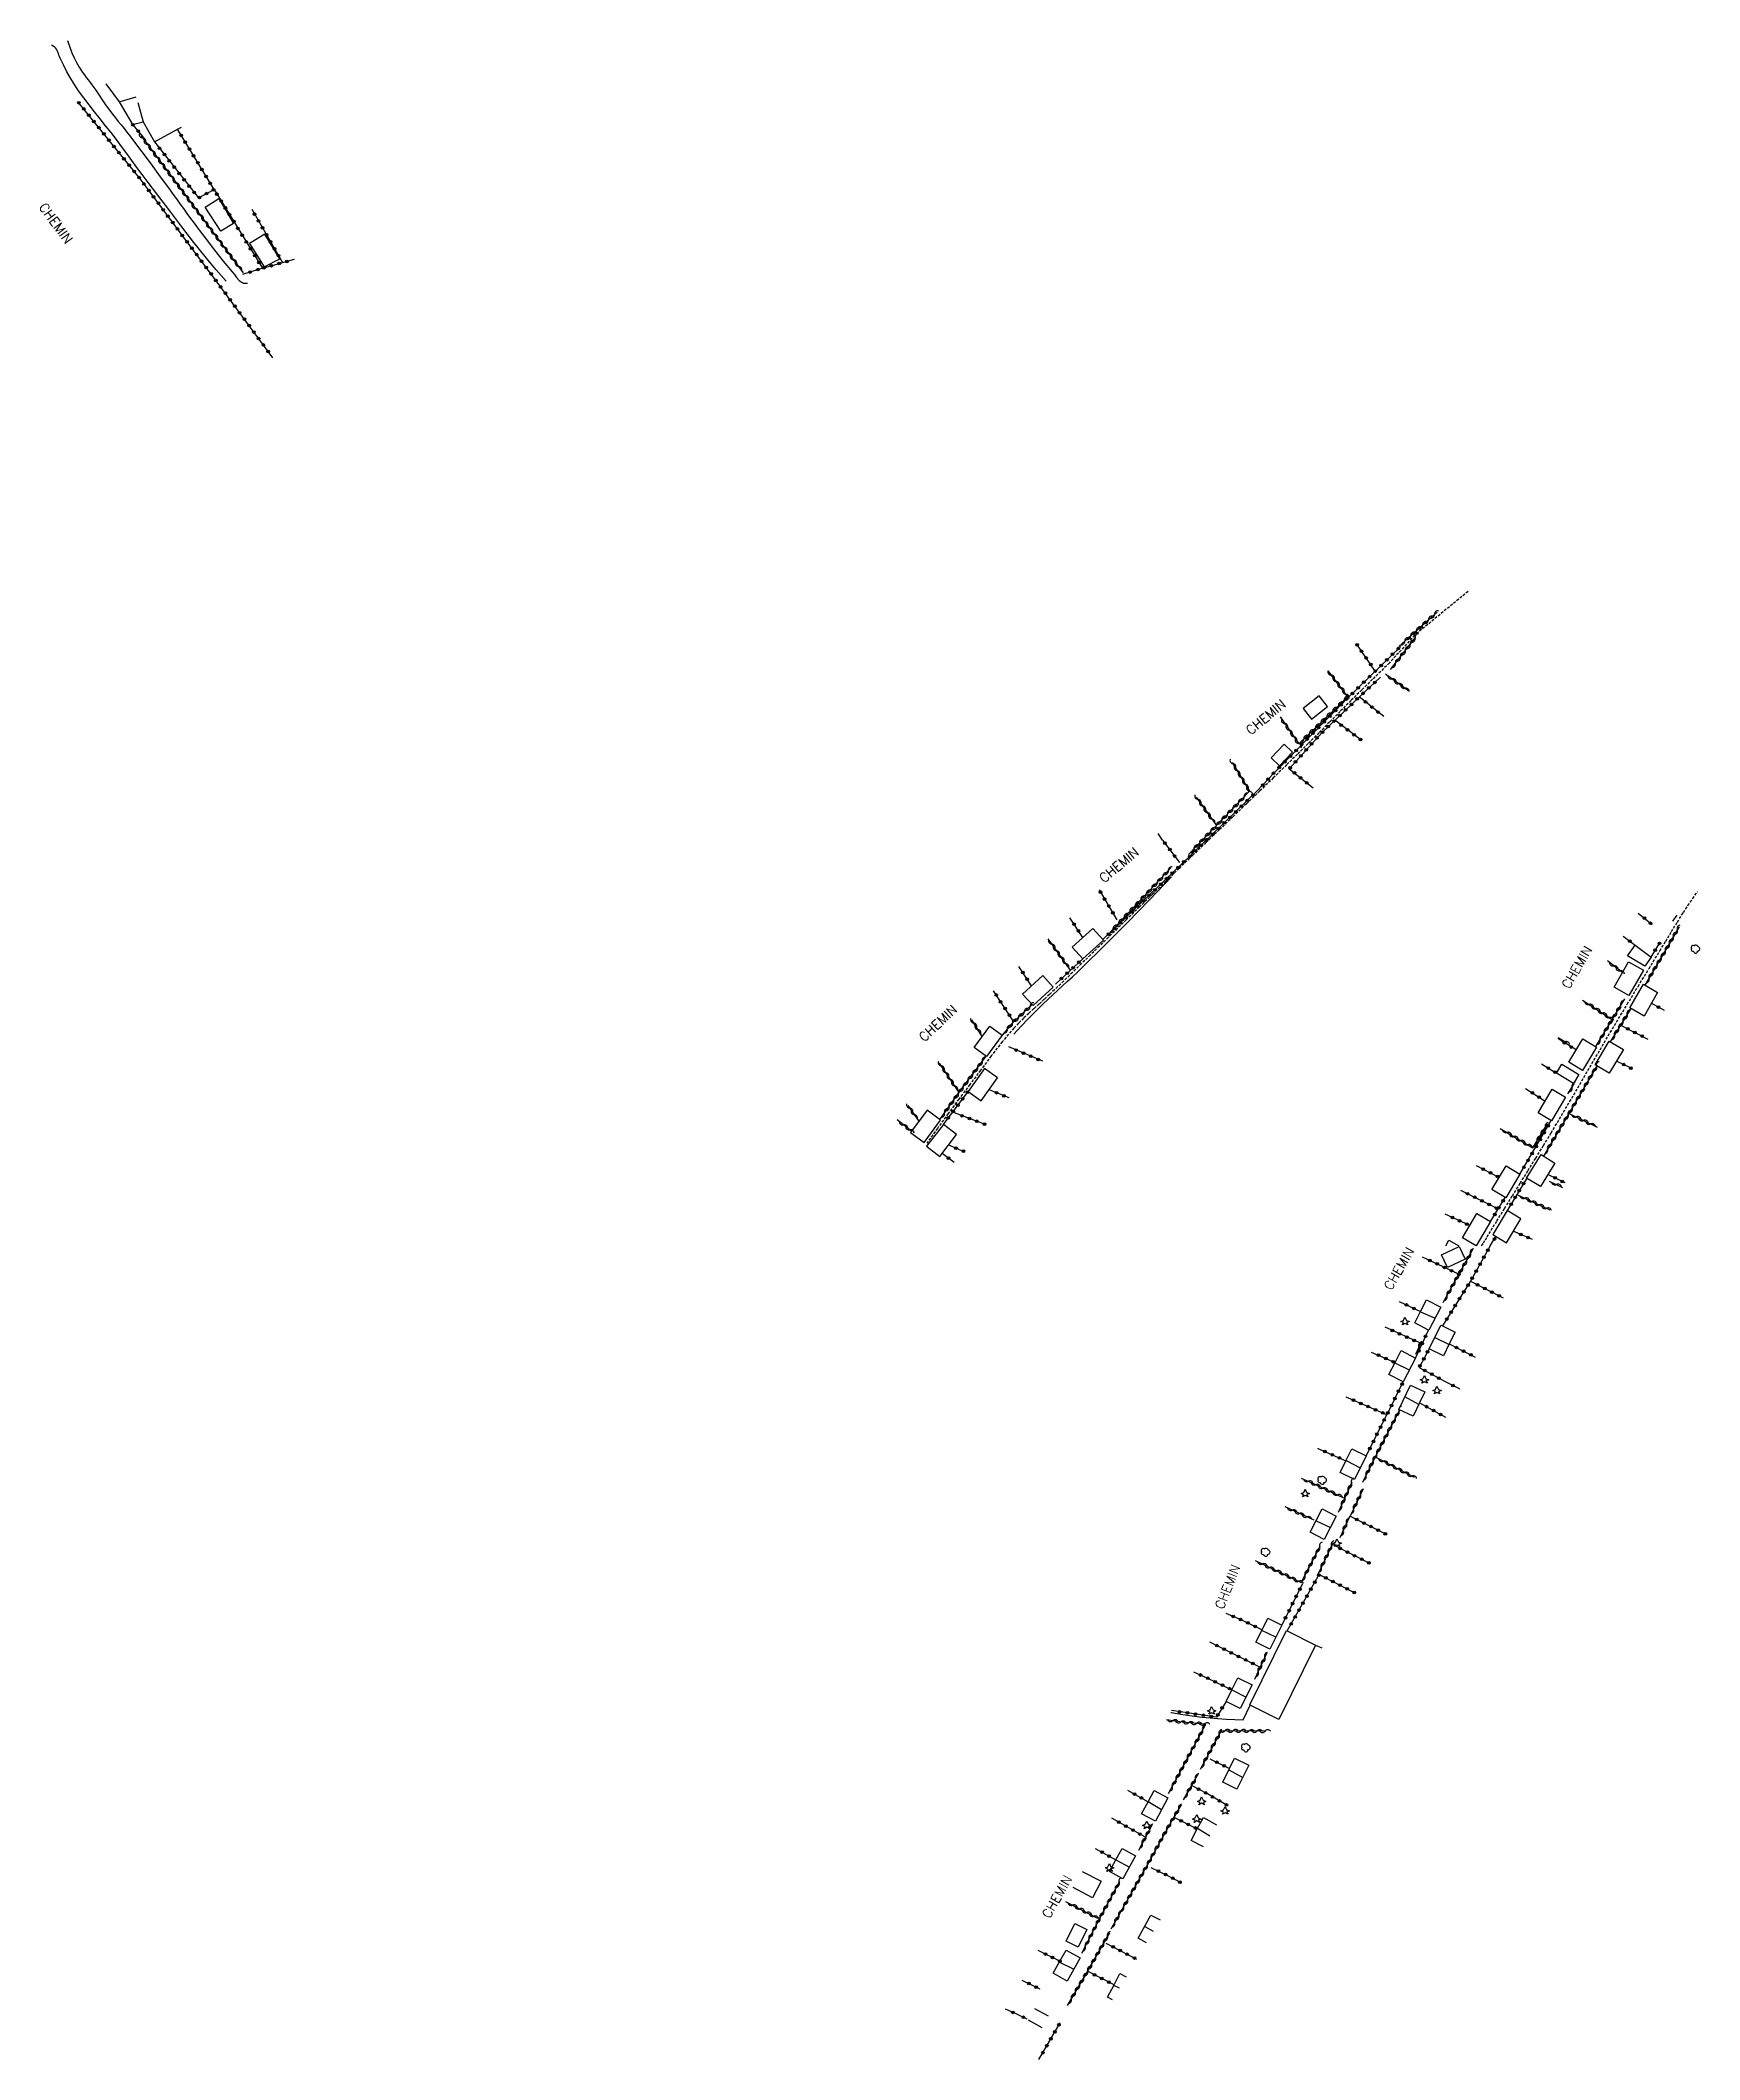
# Model space of a CAD drawing. Header units: millimetres. Extents: x 128000 to 128982, y 140190 to 140897.
# Drawn here: x 128040.1 to 128350.6, y 140518.7 to 140896.6 of the extents above; entities that cross this region are included whole.
import ezdxf
from ezdxf.enums import TextEntityAlignment as Align

# ---------------------------------------------------------------- set-up
doc = ezdxf.new("R2010")
doc.units = ezdxf.units.MM
doc.linetypes.add('DASHED', pattern=[0.75, 0.5, -0.25])
doc.layers.get('0').update_dxf_attribs({"linetype": 'CONTINUOUS'})
for name, color, linetype in [('W0014', 7, 'CONTINUOUS'), ('W0070', 7, 'DASHED'), ('W0071', 7, 'CONTINUOUS'), ('W0101', 7, 'CONTINUOUS'), ('W0104', 1, 'CONTINUOUS'), ('W0300', 7, 'CONTINUOUS'), ('W0303', 7, 'CONTINUOUS'), ('W0310', 3, 'CONTINUOUS'), ('W0323', 7, 'CONTINUOUS'), ('W0989', 7, 'CONTINUOUS')]:
    doc.layers.add(name, color=color, linetype=linetype)
doc.styles.get("Standard").update_dxf_attribs({"font": 'romans.shx', "width": 0.85})

msp = doc.modelspace()

# ---------------------------------------------------------------- texts
at = {"layer": 'W0989'}
for rotation, p in [(306.1608, (128043, 140862.38)), (39.8077, (128269.38, 140769.95)), (39.8077, (128241.92, 140742.27)), (59.8475, (128327.6, 140723.13)), (43.1785, (128208.06, 140712.67)), (59.8475, (128294.31, 140666.74)), (68.269, (128262.24, 140607.21)), (60.6072, (128230.32, 140549.21))]:
    msp.add_text('CHEMIN', height=1.75, rotation=rotation, dxfattribs=at).set_placement(p, align=Align.MIDDLE_CENTER)

# ---------------------------------------------------------------- blocks, each defined once
blk = doc.blocks.new('T300')
for p, q in [((-0.8, 0.51), (-0.86, 0.34)), ((-0.86, 0.34), (-0.86, 0.17)), ((-0.86, 0.17), (-0.74, 0.06)), ((-0.69, 0.63), (-0.8, 0.51)), ((-0.8, -0.06), (-0.74, 0.06)), ((-0.74, 0.06), (-0.69, 0.11)), ((-0.57, 0.69), (-0.69, 0.63)), ((-0.46, 0.69), (-0.57, 0.69)), ((-0.29, 0.63), (-0.46, 0.69)), ((-0.29, 0.63), (-0.17, 0.74)), ((-0.23, 0.57), (-0.29, 0.63)), ((-0.17, 0.74), (-0.06, 0.8)), ((-0.06, 0.8), (0.06, 0.8)), ((0.06, 0.8), (0.23, 0.74)), ((0.23, 0.74), (0.34, 0.63)), ((0.34, 0.63), (0.4, 0.51)), ((0.46, 0.46), (0.34, 0.46)), ((0.4, 0.51), (0.4, 0.46)), ((0.57, 0.4), (0.46, 0.46)), ((0.57, 0.4), (0.69, 0.29)), ((0.69, 0.29), (0.74, 0.17)), ((0.74, 0.06), (0.69, -0.17)), ((0.74, 0.17), (0.74, 0.06)), ((-0.8, -0.17), (-0.8, -0.06)), ((-0.8, -0.23), (-0.8, -0.17)), ((-0.74, -0.34), (-0.8, -0.23)), ((-0.69, -0.4), (-0.74, -0.34)), ((-0.51, -0.46), (-0.69, -0.4)), ((-0.4, -0.46), (-0.51, -0.46)), ((-0.4, -0.46), (-0.34, -0.46)), ((-0.34, -0.46), (-0.34, -0.4)), ((-0.34, -0.51), (-0.34, -0.46)), ((-0.29, -0.63), (-0.34, -0.51)), ((-0.17, -0.74), (-0.29, -0.63)), ((-0.06, -0.8), (-0.17, -0.74)), ((0.06, -0.8), (-0.06, -0.8)), ((0.17, -0.74), (0.06, -0.8)), ((0.23, -0.69), (0.17, -0.74)), ((0.29, -0.46), (0.23, -0.46)), ((0.29, -0.63), (0.23, -0.69)), ((0.46, -0.4), (0.29, -0.46)), ((0.34, -0.51), (0.29, -0.63)), ((0.34, -0.51), (0.34, -0.46)), ((0.57, -0.34), (0.46, -0.4)), ((0.63, -0.29), (0.57, -0.34)), ((0.69, -0.17), (0.63, -0.29))]:
    blk.add_line(p, q)
blk = doc.blocks.new('T303')
for p, q in [((-0.77, 0), (-0.28, 0.21)), ((-0.28, -0.21), (-0.77, 0)), ((-0.28, 0.21), (0, 0.83)), ((0, 0.83), (0.28, 0.21)), ((0.28, 0.21), (0.83, 0)), ((0.83, 0), (0.28, -0.21)), ((-0.49, -0.63), (-0.28, -0.21)), ((0, -0.35), (-0.49, -0.63)), ((0.56, -0.63), (0, -0.35)), ((0.28, -0.21), (0.56, -0.63))]:
    blk.add_line(p, q)
blk = doc.blocks.new('t310o')
at = {"color": 0, "linetype": 'Continuous'}
for centre, start, end in [((-0.5, 0.38), 216.8699, 323.1304), ((0.5, -0.37), 36.8699, 143.1303)]:
    blk.add_arc(centre, 0.625, start, end, dxfattribs=at)
blk = doc.blocks.new('t323o')
at = {"color": 0, "linetype": 'Continuous'}
for radius in [0.25, 0.15]:
    blk.add_circle((0, 0), radius, dxfattribs=at)

# ---------------------------------------------------------------- linework, layer by layer
at = {"layer": 'W0014'}
msp.add_lwpolyline([(128251.6, 140583.72), (128251.78, 140583.68), (128253.9, 140583.3), (128256.03, 140582.98), (128257.49, 140582.81), (128258.96, 140582.67), (128260.43, 140582.55), (128262, 140582.45), (128263.59, 140582.37), (128265.17, 140582.29), (128266.47, 140585.07)], dxfattribs=at)
at = {"layer": 'W0070'}
for points in [[(128307.23, 140793.45), (128297.24, 140785.27), (128297.24, 140785.27), (128292.51, 140780.08), (128289.36, 140777.02), (128287.34, 140775.04), (128285.33, 140773.04), (128283.32, 140771.03), (128281.32, 140769.02), (128279.33, 140767.01), (128277.32, 140765.01), (128275.31, 140763.01), (128273.29, 140761.02), (128270.79, 140758.58), (128268.29, 140756.15), (128265.77, 140753.73), (128263.25, 140751.32), (128260.72, 140748.9), (128258.2, 140746.49), (128255.68, 140744.07), (128253.17, 140741.64), (128250.69, 140739.24), (128248.22, 140736.83), (128245.75, 140734.43), (128243.28, 140732.02), (128241.6, 140730.38), (128239.93, 140728.74), (128238.26, 140727.1), (128236.59, 140725.46), (128234.91, 140723.83), (128233.24, 140722.19), (128231.56, 140720.56), (128229.87, 140718.94), (128228.92, 140718.04), (128227.95, 140717.16), (128226.98, 140716.28), (128226, 140715.4), (128225.03, 140714.52), (128224.08, 140713.62), (128223.15, 140712.69), (128222.25, 140711.74), (128220.07, 140709.2), (128218.01, 140706.55), (128216.02, 140703.87), (128214.01, 140701.19), (128211.97, 140698.47), (128209.95, 140695.75), (128207.94, 140693), (128205.96, 140690.24)], [(128309.78, 140671), (128310.13, 140671.58), (128310.48, 140672.15), (128310.83, 140672.73), (128311.17, 140673.3), (128312.62, 140675.67), (128314.07, 140678.03), (128315.53, 140680.38), (128316.99, 140682.73), (128318.45, 140685.09), (128319.91, 140687.44), (128321.36, 140689.8), (128322.79, 140692.17), (128324.34, 140694.75), (128325.87, 140697.34), (128327.39, 140699.93), (128328.91, 140702.53), (128330.42, 140705.12), (128331.94, 140707.72), (128333.47, 140710.31), (128335.01, 140712.89), (128337.03, 140716.23), (128339.06, 140719.57), (128341.1, 140722.9), (128343.14, 140726.23), (128344.22, 140728.02), (128345.31, 140729.82), (128346.4, 140731.61), (128347.52, 140733.38), (128348.39, 140734.69), (128349.27, 140735.99), (128350.15, 140737.24)]]:
    msp.add_lwpolyline(points, dxfattribs=at)
at = {"layer": 'W0071'}
for points in [[(128074.88, 140851.5), (128073.94, 140852.57), (128073, 140853.65), (128072.08, 140854.75), (128071.17, 140855.86), (128068.84, 140858.76), (128066.56, 140861.7), (128064.3, 140864.66), (128062.05, 140867.62), (128061.08, 140868.91), (128060.11, 140870.21), (128059.14, 140871.51), (128058.18, 140872.81), (128057.22, 140874.12), (128056.26, 140875.42), (128055.29, 140876.72), (128054.32, 140878.01), (128053.32, 140879.32), (128052.3, 140880.62), (128051.27, 140881.9), (128050.24, 140883.19), (128049.22, 140884.49), (128048.22, 140885.81), (128047.26, 140887.15), (128046.34, 140888.52), (128045.67, 140889.61), (128045.05, 140890.72), (128044.47, 140891.86), (128043.9, 140893), (128043.78, 140893.27), (128043.68, 140893.54), (128043.58, 140893.82), (128043.49, 140894.1), (128043.39, 140894.38), (128043.27, 140894.66), (128043.13, 140894.92), (128042.95, 140895.17), (128042.88, 140895.25), (128042.79, 140895.33), (128042.7, 140895.39), (128042.17, 140895.71)], [(128045.2, 140896.58), (128046, 140894.22), (128046.42, 140893.31), (128046.88, 140892.43), (128047.37, 140891.56), (128047.68, 140891.07), (128048, 140890.59), (128048.34, 140890.11), (128048.69, 140889.65), (128049.04, 140889.19), (128049.39, 140888.72), (128049.74, 140888.26), (128050.08, 140887.79), (128050.46, 140887.25), (128050.83, 140886.71), (128051.2, 140886.17), (128051.57, 140885.63), (128051.94, 140885.09), (128052.31, 140884.55), (128052.69, 140884.02), (128053.08, 140883.49), (128053.6, 140882.8), (128054.13, 140882.11), (128054.67, 140881.43), (128055.21, 140880.75), (128055.75, 140880.07), (128056.29, 140879.39), (128056.83, 140878.71), (128057.36, 140878.02), (128059.1, 140875.71), (128060.82, 140873.39), (128062.53, 140871.07), (128064.24, 140868.74), (128064.9, 140867.83), (128065.56, 140866.92), (128066.21, 140866.01), (128066.87, 140865.1), (128067.53, 140864.19), (128068.19, 140863.28), (128068.85, 140862.38), (128069.53, 140861.48), (128071.11, 140859.4), (128072.7, 140857.33), (128074.33, 140855.28), (128076.01, 140853.27), (128076.42, 140852.75), (128076.83, 140852.2), (128077.3, 140851.68), (128077.87, 140851.28), (128078.11, 140851.18), (128078.36, 140851.13), (128078.61, 140851.12), (128078.86, 140851.15)], [(128222.22, 140710.63), (128223.57, 140712.06), (128224.94, 140713.48), (128226.33, 140714.88), (128227.73, 140716.27), (128228.63, 140717.14), (128229.54, 140717.99), (128230.46, 140718.84), (128231.38, 140719.69), (128232.3, 140720.53), (128233.22, 140721.38), (128234.13, 140722.23), (128235.04, 140723.1), (128239.28, 140727.27), (128243.47, 140731.48), (128247.63, 140735.74), (128251.74, 140740.04)]]:
    msp.add_lwpolyline(points, dxfattribs=at)
at = {"layer": 'W0101'}
msp.add_lwpolyline([(128052.32, 140888.47), (128052.32, 140888.47), (128054.87, 140885.09), (128058.04, 140885.99)], dxfattribs=at)
at = {"layer": 'W0104'}
for points in [[(128054.87, 140885.09), (128057.36, 140880.86), (128059.31, 140881.37), (128061.45, 140877.57), (128065.88, 140880.03), (128066.52, 140880.32)], [(128058.33, 140884.97), (128059.31, 140881.37)], [(128303.05, 140671), (128303.66, 140672.07), (128305.51, 140671)], [(128298.32, 140658.68), (128301.07, 140657.45)], [(128301.01, 140653.89), (128303.68, 140652.55)], [(128293.53, 140649.12), (128296.25, 140647.79)], [(128298.03, 140641.35), (128295.42, 140642.77)], [(128284.43, 140630.85), (128287.05, 140629.49)], [(128278.82, 140619.58), (128281.49, 140618.31)], [(128271.27, 140597.79), (128268.63, 140599.04)], [(128263.05, 140587.96), (128265.7, 140586.57)], [(128262.46, 140572.94), (128265.07, 140571.56)], [(128249.88, 140565.5), (128247.36, 140566.99)], [(128257.73, 140558.54), (128255.43, 140559.77), (128256.58, 140561.9), (128257.72, 140564.03)], [(128258.95, 140560.58), (128256.61, 140561.96)], [(128257.72, 140564.03), (128260.2, 140562.69)], [(128235.05, 140553.97), (128238.59, 140552.12), (128236.99, 140549.04)], [(128241.35, 140556.14), (128243.86, 140554.77)], [(128236.99, 140549.04), (128233.36, 140550.93)], [(128247.05, 140540.61), (128245.53, 140541.44), (128247.9, 140545.8)], [(128247.9, 140545.8), (128249.6, 140544.88)], [(128246.73, 140543.65), (128248.35, 140542.78)], [(128233.43, 140535.64), (128230.75, 140536.99)], [(128240.69, 140529.93), (128239.75, 140530.43), (128241, 140532.76), (128242.11, 140534.85)], [(128242.11, 140534.85), (128243.26, 140534.24)], [(128241.99, 140532.1), (128240.93, 140532.63)], [(128226.11, 140528.31), (128228.66, 140526.92)], [(128224.95, 140526.2), (128227.47, 140524.77)]]:
    msp.add_lwpolyline(points, dxfattribs=at)
for points in [[(128073.89, 140860.87), (128070.93, 140865.37), (128073.5, 140866.99), (128076.26, 140862.34)], [(128084.93, 140855.7), (128082.08, 140860.29), (128079.22, 140858.58), (128081.99, 140854.2)], [(128279.38, 140773.94), (128276.37, 140771.55), (128277.96, 140769.55), (128280.97, 140771.94)], [(128270.37, 140762.31), (128272.85, 140764.91), (128274.42, 140763.4), (128271.93, 140760.81)], [(128233.19, 140726.93), (128237.03, 140730.39), (128239, 140728.21), (128235.16, 140724.75)], [(128341.48, 140725.06), (128340.32, 140723.37), (128337.06, 140725.25), (128338.53, 140727.26)], [(128334.58, 140719.43), (128337.29, 140724.16), (128340.05, 140722.58), (128337.35, 140717.85)], [(128223.9, 140718.13), (128227.66, 140721.57), (128229.63, 140719.42), (128225.87, 140715.98)], [(128342.69, 140718.42), (128340.16, 140714.01), (128337.51, 140715.53), (128340.04, 140719.95)], [(128214.82, 140708.15), (128217.75, 140712.12), (128220.04, 140710.42), (128217.11, 140706.45)], [(128326.07, 140705.38), (128328.72, 140709.77), (128331.3, 140708.21), (128328.66, 140703.82)], [(128336.3, 140707.74), (128333.67, 140703.3), (128331.02, 140704.86), (128333.65, 140709.31)], [(128216.13, 140698.17), (128219.2, 140702.43), (128216.78, 140704.18), (128213.71, 140699.92)], [(128326.99, 140701.4), (128323.77, 140703.35), (128324.77, 140705.02), (128327.99, 140703.07)], [(128320.35, 140695.89), (128322.99, 140700.34), (128325.5, 140698.85), (128322.87, 140694.4)], [(128205.49, 140690.38), (128208.55, 140694.54), (128206.01, 140696.42), (128202.94, 140692.25)], [(128208.39, 140687.76), (128211.54, 140691.85), (128209.09, 140693.74), (128205.93, 140689.66)], [(128311.7, 140681.55), (128314.36, 140685.97), (128316.95, 140684.41), (128314.29, 140679.99)], [(128323.48, 140686.5), (128320.78, 140682.1), (128318.2, 140683.68), (128320.9, 140688.08)], [(128314.57, 140677.6), (128311.85, 140673.16), (128314.41, 140671.59), (128317.13, 140676.04)], [(128306.22, 140672.52), (128308.91, 140677.08), (128311.46, 140675.58), (128308.78, 140671.02)], [(128305.57, 140670.89), (128306.7, 140668.54), (128303.37, 140666.95), (128302.25, 140669.31)], [(128299.46, 140660.92), (128302.14, 140659.56), (128299.93, 140655.21), (128299.84, 140655.26), (128297.25, 140656.58), (128298.35, 140658.74)], [(128302.16, 140656.2), (128302.46, 140656.05), (128304.83, 140654.87), (128303.73, 140652.65), (128302.62, 140650.41), (128299.94, 140651.74)], [(128297.4, 140650.01), (128295.1, 140645.58), (128292.41, 140646.97), (128293.57, 140649.19), (128294.72, 140651.4)], [(128296.46, 140644.96), (128299.14, 140643.68), (128298.17, 140641.64), (128296.98, 140639.13), (128294.29, 140640.4)], [(128288.17, 140631.74), (128285.96, 140627.3), (128283.32, 140628.61), (128284.4, 140630.79), (128285.52, 140633.06)], [(128279.96, 140621.81), (128282.59, 140620.46), (128280.33, 140616.07), (128277.71, 140617.42)], [(128278.72, 140596.32), (128271.82, 140582.41), (128266.47, 140585.07), (128266.38, 140585.11), (128273.27, 140599.01), (128273.38, 140598.96)], [(128272.4, 140600.06), (128270.13, 140595.53), (128267.53, 140596.83), (128268.71, 140599.18), (128269.8, 140601.36)], [(128264.18, 140590.2), (128266.85, 140588.85), (128264.62, 140584.43), (128261.95, 140585.78), (128263.05, 140587.96)], [(128263.54, 140575.12), (128266.19, 140573.81), (128263.97, 140569.34), (128261.33, 140570.64), (128262.59, 140573.19)], [(128248.74, 140563.34), (128246.15, 140564.72), (128247.36, 140566.99), (128248.48, 140569.11), (128251.07, 140567.74)], [(128242.49, 140558.26), (128245.02, 140556.9), (128242.66, 140552.54), (128240.14, 140553.91), (128241.32, 140556.1)], [(128234.27, 140539.78), (128232.03, 140540.88), (128233.66, 140544.2), (128235.9, 140543.11)], [(128232.02, 140539.25), (128234.63, 140537.78), (128232.2, 140533.45), (128229.59, 140534.92), (128230.85, 140537.16)]]:
    msp.add_lwpolyline(points, close=True, dxfattribs=at)
at = {"layer": 'W0310'}
for points in [[(128058.94, 140878.71), (128078.05, 140853.1)], [(128294.27, 140783.15), (128301.45, 140789.6)], [(128292.72, 140778.86), (128297.41, 140784.82), (128297.41, 140784.82)], [(128272.06, 140770), (128275.55, 140764.92), (128284.73, 140773.77), (128281.05, 140778.6)], [(128296.18, 140774.81), (128291.81, 140778)], [(128263.12, 140761.45), (128266.36, 140756.07), (128254.9, 140744.23)], [(128256.38, 140755), (128260.14, 140749.64)], [(128251.65, 140741.72), (128239.81, 140729.23)], [(128346.71, 140730.72), (128343.82, 140725.7), (128340.32, 140719.79)], [(128232.83, 140722.59), (128228.65, 140728.48)], [(128336.13, 140722.14), (128333.33, 140724.32)], [(128225.68, 140716.19), (128222.09, 140712.79), (128220.04, 140710.42)], [(128328.63, 140717), (128334.21, 140713.37)], [(128331.17, 140708.32), (128336.56, 140717.26)], [(128337.7, 140715.42), (128333.85, 140709.19)], [(128216.33, 140710.19), (128214.38, 140713.32)], [(128324.13, 140710), (128325.69, 140709.03)], [(128212, 140699.69), (128208.35, 140705.21)], [(128208.39, 140694.66), (128212.11, 140699.84), (128217.06, 140706.49)], [(128331.33, 140704.68), (128326.06, 140695.66), (128321.34, 140687.81)], [(128325.93, 140699.43), (128327.08, 140701.32)], [(128202.43, 140697.27), (128204.47, 140694.32)], [(128203.1, 140692.49), (128200.42, 140694.57)], [(128313.23, 140693), (128319.35, 140689.35)], [(128319.35, 140689.35), (128322.11, 140693.86)], [(128326.14, 140695.8), (128331.4, 140693.2)], [(128322.42, 140683.1), (128324.94, 140681.96)], [(128316.49, 140680.56), (128322.53, 140677.76)], [(128302.57, 140660.41), (128305.54, 140665.7), (128308.26, 140670.56)], [(128298.51, 140653.16), (128297.38, 140650.71)], [(128294.41, 140640.25), (128290.03, 140631.89), (128287.47, 140626.74)], [(128297.23, 140627.69), (128290.06, 140631.39)], [(128276, 140627.57), (128278.45, 140626.45), (128283.96, 140623.86)], [(128285.49, 140626.73), (128282.93, 140621.13)], [(128287.61, 140625.56), (128285.15, 140620.46)], [(128278.42, 140619.66), (128273, 140622.19)], [(128285.04, 140620.29), (128283.27, 140616.38)], [(128276.03, 140608), (128279.55, 140614.81)], [(128281.93, 140615.39), (128279.1, 140609.5)], [(128267.4, 140612.12), (128276.03, 140608)], [(128267.35, 140589.91), (128268.39, 140592.22), (128269.63, 140594.91)], [(128251.19, 140568.53), (128258.18, 140581.53), (128256.7, 140581.64), (128255.23, 140581.74), (128253.76, 140581.89), (128250.84, 140582.35)], [(128269.42, 140580.21), (128261.03, 140580.29), (128257.09, 140573)], [(128256.82, 140572.35), (128255.5, 140570.04), (128253.95, 140567.33)], [(128253.54, 140566.4), (128252.2, 140564.12), (128251.11, 140562.26), (128246.97, 140554.72), (128242.05, 140546.05)], [(128248.22, 140562.89), (128245.56, 140557.89)], [(128242.04, 140552.06), (128238.21, 140545.01), (128234.94, 140538.6)], [(128231.93, 140548.35), (128237.9, 140545.21)], [(128242.06, 140546.06), (128240.39, 140543.13)], [(128240.13, 140542.47), (128236.05, 140535.33), (128236.01, 140535.27), (128232.25, 140528.86)]]:
    msp.add_lwpolyline(points, dxfattribs=at)
at = {"layer": 'W0323'}
for points in [[(128083.6, 140837.18), (128072.82, 140851.84), (128058.83, 140870.59), (128047.25, 140884.96), (128047.25, 140884.96)], [(128057.36, 140880.86), (128059.32, 140878.46)], [(128061.45, 140877.57), (128069.69, 140867.1), (128072.6, 140868.66), (128065.74, 140879.95)], [(128072.6, 140868.66), (128081.67, 140853.95), (128087.68, 140855.62)], [(128079.64, 140865), (128085.42, 140854.99)], [(128081.67, 140853.95), (128077.93, 140852.78)], [(128289.87, 140778.55), (128286.35, 140783.66)], [(128294.63, 140783.19), (128284.68, 140773.49), (128270.93, 140759.54), (128267.79, 140756.13)], [(128290.84, 140777.43), (128286.9, 140773.75), (128279.91, 140767.07), (128273.78, 140760.29), (128278.25, 140756.69)], [(128291.46, 140770.04), (128286.87, 140773.72)], [(128287.16, 140765.7), (128282.31, 140769.36)], [(128267.79, 140756.13), (128253.52, 140742.32), (128238.9, 140728.33)], [(128250.07, 140746.95), (128249.23, 140748.16)], [(128250.07, 140746.95), (128253.25, 140742.77)], [(128238.22, 140737.64), (128241.52, 140732.02)], [(128235.14, 140728.69), (128232.74, 140732.39)], [(128339.06, 140733.26), (128341.69, 140731.14)], [(128345.56, 140731.74), (128346.34, 140732.88)], [(128336.28, 140728.93), (128338.53, 140727.26)], [(128341.48, 140725.06), (128343.18, 140727.81)], [(128225.57, 140719.66), (128223.21, 140723.28)], [(128235.21, 140724.79), (128230.04, 140720)], [(128222.22, 140712.91), (128218.46, 140718.74)], [(128343.97, 140715.07), (128341.53, 140716.4)], [(128335.78, 140712.31), (128340.89, 140709.71)], [(128227.65, 140705.54), (128221.29, 140708.24)], [(128327.44, 140707.67), (128324.01, 140709.81)], [(128320.98, 140705.08), (128323.77, 140703.35)], [(128337.75, 140704.25), (128335.01, 140705.57)], [(128221.4, 140698.69), (128217.62, 140700.23)], [(128318.01, 140700.45), (128321.66, 140698.1)], [(128209.09, 140693.74), (128213.71, 140699.92)], [(128217.1, 140693.65), (128211.13, 140695.9)], [(128316.95, 140684.41), (128322.79, 140694.45)], [(128210.04, 140689.89), (128212.87, 140688.69)], [(128211.09, 140686.61), (128208.82, 140688.31)], [(128308.76, 140686.03), (128313.07, 140683.83)], [(128305.81, 140681.44), (128312.87, 140677.92)], [(128318.21, 140683.68), (128314.52, 140677.52)], [(128325.41, 140682.78), (128322.18, 140684.38)], [(128311.46, 140675.58), (128314.17, 140680.07)], [(128307.56, 140674.79), (128302.95, 140676.96)], [(128319.32, 140672.18), (128315.71, 140673.73)], [(128311.4, 140671), (128307.68, 140664.38), (128307.65, 140664.32), (128302.46, 140656.05)], [(128311.4, 140671), (128312.46, 140672.78)], [(128305.54, 140665.7), (128298.73, 140668.91)], [(128307.68, 140664.38), (128313.81, 140661.28)], [(128294.35, 140660.57), (128298.35, 140658.74)], [(128298.63, 140652.66), (128291.7, 140655.8)], [(128297.4, 140650.01), (128298.63, 140652.66), (128299.84, 140655.26)], [(128289.11, 140651.14), (128293.57, 140649.19)], [(128299.94, 140651.74), (128298.09, 140648.28), (128303.07, 140645.55)], [(128303.73, 140652.65), (128308.54, 140650.21)], [(128288.17, 140631.74), (128292.05, 140639.41), (128292.09, 140639.48), (128295.1, 140645.58)], [(128303.07, 140645.55), (128305.71, 140644.27)], [(128292.05, 140639.41), (128284.42, 140642.71)], [(128298.17, 140641.64), (128303.01, 140638.98)], [(128279.1, 140633.14), (128279.13, 140633.12), (128284.4, 140630.79)], [(128285.06, 140620.5), (128291.81, 140617.1)], [(128288.96, 140611.54), (128282, 140615.07)], [(128273.38, 140598.96), (128279.39, 140609.5), (128286.05, 140606.11)], [(128272.4, 140600.06), (128276.3, 140607.84)], [(128261.91, 140602.26), (128264.82, 140601.05), (128268.71, 140599.18)], [(128268.15, 140592.26), (128259.04, 140596.8), (128258.91, 140596.86)], [(128278.72, 140596.32), (128279.9, 140595.78)], [(128255.84, 140591.33), (128258.39, 140590.18), (128263.05, 140587.96)], [(128261.95, 140585.78), (128260.15, 140582.81), (128251.78, 140584.05)], [(128258.9, 140575.05), (128262.59, 140573.19)], [(128243.51, 140569.18), (128247.36, 140566.99)], [(128262.31, 140566.24), (128258.49, 140568.45), (128255.5, 140570.04)], [(128246.79, 140560.4), (128240.58, 140563.92)], [(128252.2, 140564.12), (128256.58, 140561.9)], [(128237.44, 140558.27), (128241.32, 140556.1)], [(128253.69, 140551.76), (128251.09, 140553.16), (128247.93, 140554.61)], [(128230.85, 140537.16), (128226.82, 140539.17)], [(128239.49, 140540.56), (128245.22, 140537.53)], [(128241, 140532.76), (128236.01, 140535.27)], [(128223.74, 140533.63), (128227.1, 140531.97)], [(128222.68, 140527.32), (128220.71, 140528.18)], [(128224.76, 140526.3), (128222.68, 140527.32)], [(128226.95, 140518.74), (128230.9, 140525.63), (128230.9, 140525.63)]]:
    msp.add_lwpolyline(points, dxfattribs=at)

# ---------------------------------------------------------------- block references
at = {"layer": 'W0300'}
msp.add_blockref('T300', (128349.82, 140726.54), dxfattribs=at)
at = {"layer": 'W0300', "rotation": 359.9999899820874}
for p in [(128279.98, 140627.13), (128269.39, 140613.67), (128265.69, 140577.1)]:
    msp.add_blockref('T300', p, dxfattribs=at)
at = {"layer": 'W0303', "rotation": 359.9999899820874}
for p in [(128295.44, 140656.85), (128299.06, 140645.94), (128301.41, 140643.94), (128276.76, 140624.65), (128282.71, 140615.37), (128259.24, 140583.99), (128256.48, 140563.75), (128257.37, 140567.06), (128261.77, 140565.28), (128247.12, 140562.56), (128240.14, 140554.6)]:
    msp.add_blockref('T303', p, dxfattribs=at)
at = {"layer": 'W0310'}
for p, rotation in [((128059.21, 140878.35), 306.724996986855), ((128060.11, 140877.15), 306.724996986855), ((128061.01, 140875.94), 306.724996986855), ((128061.9, 140874.74), 306.724996986855), ((128062.8, 140873.54), 306.724996986855), ((128063.7, 140872.34), 306.724996986855), ((128064.59, 140871.14), 306.724996986855), ((128065.49, 140869.93), 306.724996986855), ((128066.39, 140868.73), 306.724996986855), ((128067.28, 140867.53), 306.724996986855), ((128068.18, 140866.33), 306.724996986855), ((128069.08, 140865.12), 306.724996986855), ((128069.98, 140863.92), 306.724996986855), ((128070.87, 140862.72), 306.724996986855), ((128071.77, 140861.52), 306.724996986855), ((128072.67, 140860.31), 306.724996986855), ((128073.56, 140859.11), 306.724996986855), ((128074.46, 140857.91), 306.724996986855), ((128075.36, 140856.71), 306.724996986855), ((128076.25, 140855.51), 306.724996986855), ((128077.15, 140854.3), 306.724996986855), ((128298.74, 140787.16), 41.9148975289187), ((128299.85, 140788.16), 41.9148975289187), ((128300.97, 140789.16), 41.9148975289187), ((128295.39, 140784.15), 41.9148975289187), ((128295.5, 140782.39), 51.87271834549846), ((128296.5, 140785.16), 41.9148975289187), ((128296.43, 140783.57), 51.87271834549846), ((128297.35, 140784.75), 51.87271834549846), ((128297.62, 140786.16), 41.9148975289187), ((128293.65, 140780.03), 51.87271834549846), ((128294.58, 140781.21), 51.87271834549846), ((128281.65, 140777.81), 127.2877718879553), ((128282.56, 140776.62), 127.2877718879553), ((128283.47, 140775.42), 127.2877718879553), ((128293.02, 140777.11), 143.8525345099861), ((128294.23, 140776.23), 143.8525345099861), ((128295.45, 140775.34), 143.8525345099861), ((128282.99, 140772.09), 43.92638573678075), ((128284.07, 140773.13), 43.92638573678075), ((128284.38, 140774.23), 127.2877718879553), ((128272.91, 140768.76), 304.4222604248048), ((128273.76, 140767.52), 304.4222604248048), ((128278.67, 140767.93), 43.92638573678075), ((128279.75, 140768.97), 43.92638573678075), ((128280.83, 140770.01), 43.92638573678075), ((128281.91, 140771.05), 43.92638573678075), ((128274.61, 140766.29), 304.4222604248048), ((128275.45, 140765.05), 304.4222604248048), ((128276.51, 140765.84), 43.92638573678075), ((128277.59, 140766.89), 43.92638573678075), ((128263.25, 140761.24), 301.0233010903155), ((128264.02, 140759.95), 301.0233010903155), ((128264.8, 140758.66), 301.0233010903155), ((128265.57, 140757.38), 301.0233010903155), ((128266.34, 140756.09), 301.0233010903155), ((128256.69, 140754.56), 305.0467367084161), ((128257.56, 140753.33), 305.0467367084161), ((128258.42, 140752.1), 305.0467367084161), ((128263.25, 140752.86), 225.9445125501047), ((128264.29, 140753.93), 225.9445125501047), ((128265.33, 140755.01), 225.9445125501047), ((128259.08, 140748.54), 225.9445125501047), ((128259.28, 140750.87), 305.0467367084161), ((128260.12, 140749.62), 225.9445125501047), ((128261.16, 140750.7), 225.9445125501047), ((128262.21, 140751.78), 225.9445125501047), ((128255.95, 140745.31), 225.9445125501047), ((128256.99, 140746.39), 225.9445125501047), ((128258.03, 140747.47), 225.9445125501047), ((128251.16, 140741.2), 226.5187701617805), ((128248.06, 140737.94), 226.5187701617805), ((128249.1, 140739.03), 226.5187701617805), ((128250.13, 140740.11), 226.5187701617805), ((128243.94, 140733.58), 226.5187701617805), ((128244.97, 140734.67), 226.5187701617805), ((128246, 140735.76), 226.5187701617805), ((128247.03, 140736.85), 226.5187701617805), ((128240.84, 140730.32), 226.5187701617805), ((128241.87, 140731.41), 226.5187701617805), ((128242.9, 140732.5), 226.5187701617805), ((128346.38, 140730.14), 240.0420123320008), ((128229.36, 140727.48), 125.3449522535861), ((128230.22, 140726.26), 125.3449522535861), ((128344.13, 140726.24), 240.0420123320008), ((128344.88, 140727.54), 240.0420123320008), ((128345.63, 140728.84), 240.0420123320008), ((128231.09, 140725.04), 125.3449522535861), ((128231.96, 140723.81), 125.3449522535861), ((128334.51, 140723.4), 142.1761558712174), ((128335.7, 140722.48), 142.1761558712174), ((128341.84, 140722.37), 239.3920777950203), ((128342.61, 140723.66), 239.3920777950203), ((128343.37, 140724.95), 239.3920777950203), ((128341.08, 140721.08), 239.3920777950203), ((128224.18, 140714.76), 223.3835734369869), ((128225.27, 140715.79), 223.3835734369869), ((128329.89, 140716.18), 326.9800143437761), ((128331.14, 140715.37), 326.9800143437761), ((128332.4, 140714.55), 326.9800143437761), ((128335.04, 140714.74), 58.94679097681997), ((128335.82, 140716.03), 58.94679097681997), ((128337, 140714.3), 238.3571227143271), ((128214.74, 140712.73), 121.92103668399), ((128215.54, 140711.46), 121.92103668399), ((128221.02, 140711.56), 229.1427540307879), ((128222, 140712.69), 229.1427540307879), ((128223.09, 140713.73), 223.3835734369869), ((128332.72, 140710.89), 58.94679097681997), ((128333.66, 140713.73), 326.9800143437761), ((128333.49, 140712.17), 58.94679097681997), ((128334.27, 140713.46), 58.94679097681997), ((128335.43, 140711.74), 238.3571227143271), ((128336.21, 140713.02), 238.3571227143271), ((128325.41, 140709.2), 328.0280319919369), ((128331.95, 140709.6), 58.94679097681997), ((128334.64, 140710.46), 238.3571227143271), ((128208.69, 140704.69), 123.461330392097), ((128209.52, 140703.44), 123.461330392097), ((128214.57, 140703.15), 53.34840251463019), ((128215.47, 140704.35), 53.34840251463019), ((128216.36, 140705.56), 53.34840251463019), ((128330.52, 140703.3), 239.6721055073889), ((128331.28, 140704.59), 239.6721055073889), ((128210.35, 140702.19), 123.461330392097), ((128211.17, 140700.94), 123.461330392097), ((128211.89, 140699.53), 54.30243325719705), ((128212.78, 140700.74), 53.34840251463019), ((128213.68, 140701.95), 53.34840251463019), ((128326.71, 140700.71), 58.78763479607682), ((128328.25, 140699.41), 239.6721055073889), ((128329.01, 140700.71), 239.6721055073889), ((128329.76, 140702), 239.6721055073889), ((128202.76, 140696.79), 304.6809290941874), ((128203.61, 140695.56), 304.6809290941874), ((128209.27, 140695.88), 54.30243325719705), ((128210.14, 140697.1), 54.30243325719705), ((128211.02, 140698.32), 54.30243325719705), ((128325.97, 140695.53), 238.9901055629688), ((128326.73, 140696.82), 239.6721055073889), ((128327.49, 140698.12), 239.6721055073889), ((128201.61, 140693.65), 142.2246295840932), ((128202.79, 140692.73), 142.2246295840932), ((128314.52, 140692.23), 329.2176430083737), ((128320.92, 140691.91), 58.56015342723313), ((128321.7, 140693.19), 58.56015342723313), ((128323.66, 140691.67), 238.9901055629688), ((128324.43, 140692.96), 238.9901055629688), ((128325.2, 140694.24), 238.9901055629688), ((128327.48, 140695.14), 333.7681777186413), ((128328.83, 140694.47), 333.7681777186413), ((128330.17, 140693.81), 333.7681777186413), ((128315.8, 140691.46), 329.2176430083737), ((128317.09, 140690.7), 329.2176430083737), ((128318.38, 140689.93), 329.2176430083737), ((128320.13, 140690.63), 58.56015342723313), ((128322.11, 140689.1), 238.9901055629688), ((128322.88, 140690.39), 238.9901055629688), ((128323.79, 140682.48), 335.5808303057634), ((128317.85, 140679.93), 335.1446260025383), ((128319.21, 140679.3), 335.1446260025383), ((128320.57, 140678.66), 335.1446260025383), ((128321.93, 140678.03), 335.1446260025383), ((128307.7, 140669.57), 60.75728567341936), ((128305.5, 140665.64), 60.75018573706339), ((128306.24, 140666.95), 60.75728567341936), ((128306.97, 140668.26), 60.75728567341936), ((128303.3, 140661.71), 60.75018573706339), ((128304.04, 140663.02), 60.75018573706339), ((128304.77, 140664.33), 60.75018573706339), ((128298.01, 140652.07), 245.1862183739243), ((128293.62, 140638.76), 242.3494173436339), ((128294.32, 140640.09), 242.3494173436339), ((128292.23, 140636.1), 242.3494173436339), ((128292.93, 140637.43), 242.3494173436339), ((128290.14, 140632.11), 242.3494173436339), ((128290.84, 140633.44), 242.3494173436339), ((128291.54, 140634.77), 242.3494173436339), ((128288.14, 140628.09), 243.5597857451242), ((128288.8, 140629.43), 243.5597857451242), ((128289.47, 140630.77), 243.5597857451242), ((128291.4, 140630.7), 152.6974646298684), ((128292.73, 140630.01), 152.6974646298684), ((128294.06, 140629.32), 152.6974646298684), ((128295.39, 140628.63), 152.6974646298684), ((128296.73, 140627.94), 152.6974646298684), ((128277.36, 140626.95), 335.4060573473813), ((128278.72, 140626.32), 334.8093802555491), ((128280.08, 140625.68), 334.8093802555491), ((128281.44, 140625.04), 334.8093802555491), ((128282.8, 140624.41), 334.8093802555491), ((128284.18, 140623.86), 245.5051800461474), ((128284.8, 140625.23), 245.5051800461474), ((128285.42, 140626.59), 245.5051800461474), ((128287.1, 140624.51), 244.2849856189845), ((128274.36, 140621.55), 154.9324928468225), ((128275.72, 140620.92), 154.9324928468225), ((128277.08, 140620.28), 154.9324928468225), ((128283.56, 140622.5), 245.5051800461474), ((128285.8, 140621.81), 244.2849856189845), ((128286.45, 140623.16), 244.2849856189845), ((128283.89, 140617.75), 245.5891667163371), ((128284.51, 140619.11), 245.5891667163371), ((128278.79, 140613.33), 62.62217863705539), ((128279.48, 140614.66), 62.62217863705539), ((128281.05, 140613.55), 244.3684822215208), ((128281.69, 140614.91), 244.3684822215208), ((128268.76, 140611.48), 334.481594553834), ((128270.11, 140610.83), 334.481594553834), ((128271.46, 140610.18), 334.481594553834), ((128272.82, 140609.54), 334.481594553834), ((128274.17, 140608.89), 334.481594553834), ((128276.72, 140609.33), 62.62217863705539), ((128277.41, 140610.67), 62.62217863705539), ((128278.1, 140612), 62.62217863705539), ((128279.75, 140610.85), 244.3684822215208), ((128280.4, 140612.2), 244.3684822215208), ((128275.52, 140608.24), 334.481594553834), ((128269.21, 140594.01), 65.2831184979725), ((128267.96, 140591.28), 65.60649972681624), ((128268.59, 140592.64), 65.2831184979725), ((128251.99, 140582.17), 171.0325901550083), ((128253.47, 140581.93), 171.0325901550083), ((128254.96, 140581.77), 174.4127560357652), ((128256.45, 140581.66), 175.9336812247868), ((128256.87, 140579.1), 61.73077798462236), ((128257.58, 140580.42), 61.73077798462236), ((128257.95, 140581.55), 175.936423236787), ((128259.95, 140578.28), 241.5943190368523), ((128260.66, 140579.6), 241.5943190368523), ((128261.75, 140580.28), 179.4606490845712), ((128263.25, 140580.27), 179.4606490845712), ((128264.75, 140580.26), 179.4606490845712), ((128266.25, 140580.24), 179.4606490845712), ((128267.75, 140580.23), 179.4606490845712), ((128269.25, 140580.21), 179.4606490845712), ((128254.74, 140575.13), 61.73077798462236), ((128255.45, 140576.45), 61.73077798462236), ((128256.16, 140577.78), 61.73077798462236), ((128258.52, 140575.64), 241.5943190368523), ((128259.23, 140576.96), 241.5943190368523), ((128252.61, 140571.17), 61.73077798462236), ((128253.32, 140572.49), 61.73077798462236), ((128254.03, 140573.81), 61.73077798462236), ((128256.19, 140571.24), 240.2444306878343), ((128257.8, 140574.32), 241.5943190368523), ((128251.9, 140569.85), 61.73077798462236), ((128254.7, 140568.64), 240.241464388562), ((128255.44, 140569.94), 240.241464388562), ((128252.34, 140564.36), 239.606737354374), ((128253.1, 140565.65), 239.606737354374), ((128246.97, 140560.54), 241.9965225876579), ((128247.67, 140561.86), 241.9965225876579), ((128250.11, 140560.45), 241.2613358884225), ((128250.84, 140561.76), 241.2613358884225), ((128251.58, 140563.06), 239.6058558502067), ((128246.27, 140559.21), 241.9965225876579), ((128247.95, 140556.5), 241.2613358884225), ((128248.67, 140557.82), 241.2613358884225), ((128249.39, 140559.13), 241.2613358884225), ((128241.94, 140551.87), 241.504720182308), ((128245.75, 140552.57), 240.4027052204827), ((128246.5, 140553.88), 240.4027052204827), ((128247.23, 140555.19), 241.2613358884225), ((128240.5, 140549.23), 241.504720182308), ((128241.22, 140550.55), 241.504720182308), ((128243.53, 140548.66), 240.4027052204827), ((128244.27, 140549.97), 240.4027052204827), ((128245.01, 140551.27), 240.4027052204827), ((128233.25, 140547.65), 332.2306547719404), ((128234.58, 140546.96), 332.2306547719404), ((128235.91, 140546.26), 332.2306547719404), ((128237.24, 140545.56), 332.2306547719404), ((128238.36, 140545.28), 241.504720182308), ((128239.07, 140546.59), 241.504720182308), ((128239.79, 140547.91), 241.504720182308), ((128241.13, 140544.43), 240.3035780183037), ((128241.88, 140545.73), 240.3035780183037), ((128242.79, 140547.36), 240.4027052204827), ((128236.3, 140541.27), 242.9115354058827), ((128236.99, 140542.61), 242.9115354058827), ((128237.67, 140543.94), 242.9115354058827), ((128239.03, 140540.53), 240.2119157406784), ((128239.77, 140541.84), 240.2119157406784), ((128235.62, 140539.94), 242.9115354058827), ((128237.54, 140537.93), 240.2119157406784), ((128238.28, 140539.23), 240.2119157406784), ((128235.29, 140534.03), 239.6048189689246), ((128236.05, 140535.33), 239.8586144433827), ((128236.79, 140536.63), 240.2119157406784), ((128233.01, 140530.15), 239.6048189689246), ((128233.77, 140531.45), 239.6048189689246), ((128234.53, 140532.74), 239.6048189689246)]:
    msp.add_blockref('t310o', p, dxfattribs=dict(at, rotation=rotation))
at = {"layer": 'W0323'}
for p, rotation in [((128047.29, 140884.92), 128.8492460328463), ((128048.23, 140883.75), 128.8492460328463), ((128049.17, 140882.59), 128.8492460328463), ((128050.11, 140881.42), 128.8492460328463), ((128051.05, 140880.25), 128.8492460328463), ((128051.99, 140879.08), 128.8492460328463), ((128052.93, 140877.91), 128.8492460328463), ((128057.43, 140880.78), 309.1725987029784), ((128058.38, 140879.62), 309.1725987029784), ((128066.43, 140878.81), 121.2902056103134), ((128067.21, 140877.53), 121.2902056103134), ((128053.87, 140876.74), 128.8492460328463), ((128054.81, 140875.58), 128.8492460328463), ((128055.75, 140874.41), 128.8492460328463), ((128062.38, 140876.39), 308.2048387221458), ((128063.31, 140875.21), 308.2048387221458), ((128064.23, 140874.03), 308.2048387221458), ((128067.99, 140876.25), 121.2902056103134), ((128068.77, 140874.97), 121.2902056103134), ((128069.55, 140873.69), 121.2902056103134), ((128056.7, 140873.24), 128.8492460328463), ((128057.64, 140872.07), 128.8492460328463), ((128058.58, 140870.9), 128.8492460328463), ((128065.16, 140872.85), 308.2048387221458), ((128066.09, 140871.67), 308.2048387221458), ((128067.02, 140870.49), 308.2048387221458), ((128070.33, 140872.41), 121.2902056103134), ((128071.1, 140871.12), 121.2902056103134), ((128071.88, 140869.84), 121.2902056103134), ((128059.49, 140869.71), 126.7219569907766), ((128060.38, 140868.51), 126.7219569907766), ((128061.28, 140867.31), 126.7219569907766), ((128062.18, 140866.1), 126.7219569907766), ((128067.94, 140869.32), 308.2048387221458), ((128068.87, 140868.14), 308.2048387221458), ((128069.85, 140867.19), 28.14693408184001), ((128071.17, 140867.9), 28.14693408184001), ((128072.49, 140868.61), 28.14693408184001), ((128073.13, 140867.8), 301.6552943378523), ((128073.92, 140866.52), 301.6552943378523), ((128063.07, 140864.9), 126.7219569907766), ((128063.97, 140863.7), 126.7219569907766), ((128064.87, 140862.5), 126.7219569907766), ((128074.71, 140865.24), 301.6552943378523), ((128075.5, 140863.97), 301.6552943378523), ((128076.28, 140862.69), 301.6552943378523), ((128080.17, 140864.08), 299.9930779597011), ((128080.92, 140862.79), 299.9930779597011), ((128065.76, 140861.29), 126.7219569907766), ((128066.66, 140860.09), 126.7219569907766), ((128067.56, 140858.89), 126.7219569907766), ((128077.07, 140861.41), 301.6552943378523), ((128077.86, 140860.14), 301.6552943378523), ((128078.64, 140858.86), 301.6552943378523), ((128081.67, 140861.49), 299.9930779597011), ((128082.42, 140860.19), 299.9930779597011), ((128083.17, 140858.89), 299.9930779597011), ((128068.45, 140857.69), 126.7219569907766), ((128069.35, 140856.49), 126.7219569907766), ((128070.25, 140855.28), 126.7219569907766), ((128079.43, 140857.58), 301.6552943378523), ((128080.22, 140856.3), 301.6552943378523), ((128081.01, 140855.03), 301.6552943378523), ((128083.92, 140857.59), 299.9930779597011), ((128084.67, 140856.29), 299.9930779597011), ((128084.79, 140854.82), 15.45469088239245), ((128086.23, 140855.22), 15.45469088239245), ((128071.15, 140854.08), 126.7219569907766), ((128072.04, 140852.88), 126.7219569907766), ((128072.94, 140851.67), 126.3383821552817), ((128079.37, 140853.23), 197.4344127329204), ((128080.8, 140853.68), 197.4344127329204), ((128081.9, 140854.02), 15.45469088239245), ((128083.34, 140854.42), 15.45469088239245), ((128073.83, 140850.47), 126.3383821552817), ((128074.72, 140849.26), 126.3383821552817), ((128075.6, 140848.05), 126.3383821552817), ((128076.49, 140846.84), 126.3383821552817), ((128077.38, 140845.63), 126.3383821552817), ((128078.27, 140844.43), 126.3383821552817), ((128079.16, 140843.22), 126.3383821552817), ((128080.05, 140842.01), 126.3383821552817), ((128080.94, 140840.8), 126.3383821552817), ((128081.83, 140839.59), 126.3383821552817), ((128082.72, 140838.38), 126.3383821552817), ((128286.47, 140783.49), 124.5747639167557), ((128287.32, 140782.26), 124.5747639167557), ((128288.17, 140781.02), 124.5747639167557), ((128289.02, 140779.79), 124.5747639167557), ((128290.96, 140779.62), 224.2565465479742), ((128292.04, 140780.66), 224.2565465479742), ((128293.11, 140781.71), 224.2565465479742), ((128294.19, 140782.76), 224.2565465479742), ((128286.67, 140775.43), 224.2565465479742), ((128287.74, 140776.48), 224.2565465479742), ((128288.69, 140775.42), 223.1364022426263), ((128288.82, 140777.52), 224.2565465479742), ((128289.78, 140776.45), 223.1364022426263), ((128289.89, 140778.57), 224.2565465479742), ((128283.47, 140772.26), 225.4196887821322), ((128284.52, 140773.33), 225.4196887821322), ((128285.42, 140772.33), 223.659012322462), ((128285.59, 140774.38), 224.2565465479742), ((128286.5, 140773.37), 223.659012322462), ((128287.59, 140774.4), 223.1364022426263), ((128288.04, 140772.78), 141.2879946400653), ((128289.21, 140771.84), 141.2879946400653), ((128279.26, 140767.99), 225.4196887821322), ((128280.31, 140769.06), 225.4196887821322), ((128281.08, 140768.19), 223.659012322462), ((128281.36, 140770.13), 225.4196887821322), ((128282.16, 140769.22), 223.659012322462), ((128282.42, 140771.2), 225.4196887821322), ((128283.25, 140770.26), 223.659012322462), ((128283.51, 140768.46), 142.9539692170411), ((128284.33, 140771.3), 223.659012322462), ((128290.38, 140770.9), 141.2879946400653), ((128276.1, 140764.79), 225.4196887821322), ((128277.15, 140765.85), 225.4196887821322), ((128277.97, 140764.93), 227.8827723351979), ((128278.2, 140766.92), 225.4196887821322), ((128278.98, 140766.05), 227.8827723351979), ((128279.99, 140767.15), 223.659012322462), ((128284.7, 140767.56), 142.9539692170411), ((128285.9, 140766.65), 142.9539692170411), ((128287.1, 140765.75), 142.9539692170411), ((128271.89, 140760.51), 225.4196887821322), ((128272.94, 140761.58), 225.4196887821322), ((128273.95, 140760.48), 227.8827723351979), ((128273.99, 140762.65), 225.4196887821322), ((128274.96, 140761.6), 227.8827723351979), ((128275.05, 140763.72), 225.4196887821322), ((128275.96, 140762.71), 227.8827723351979), ((128276.97, 140763.82), 227.8827723351979), ((128268.81, 140757.23), 227.3717387363673), ((128269.82, 140758.34), 227.3717387363673), ((128270.84, 140759.44), 227.3717387363673), ((128274.75, 140759.51), 321.1282662494121), ((128275.91, 140758.57), 321.1282662494121), ((128277.08, 140757.63), 321.1282662494121), ((128264.84, 140753.28), 224.0699024337362), ((128265.92, 140754.32), 224.0699024337362), ((128267, 140755.37), 224.0699024337362), ((128260.53, 140749.11), 224.0699024337362), ((128261.61, 140750.15), 224.0699024337362), ((128262.69, 140751.19), 224.0699024337362), ((128263.77, 140752.24), 224.0699024337362), ((128250.53, 140746.35), 307.2080828206228), ((128251.44, 140745.16), 307.2080828206228), ((128257.3, 140745.98), 224.0699024337362), ((128258.38, 140747.02), 224.0699024337362), ((128259.46, 140748.06), 224.0699024337362), ((128252.34, 140743.96), 307.2080828206228), ((128252.99, 140741.81), 223.7345318296286), ((128254.07, 140742.85), 224.0699024337362), ((128255.15, 140743.89), 224.0699024337362), ((128256.22, 140744.93), 224.0699024337362), ((128248.65, 140737.66), 223.7345318296286), ((128249.74, 140738.7), 223.7345318296286), ((128250.82, 140739.73), 223.7345318296286), ((128251.9, 140740.77), 223.7345318296286), ((128238.48, 140737.19), 300.4764185311454), ((128239.24, 140735.9), 300.4764185311454), ((128240, 140734.6), 300.4764185311454), ((128245.4, 140734.55), 223.7345318296286), ((128246.48, 140735.58), 223.7345318296286), ((128247.57, 140736.62), 223.7345318296286), ((128233.51, 140731.21), 122.9711376567734), ((128240.76, 140733.31), 300.4764185311454), ((128241.06, 140730.4), 223.7345318296286), ((128242.15, 140731.44), 223.7345318296286), ((128243.23, 140732.47), 223.7345318296286), ((128244.32, 140733.51), 223.7345318296286), ((128340.23, 140732.32), 321.0717957529705), ((128341.39, 140731.37), 321.0717957529705), ((128234.32, 140729.95), 122.9711376567734), ((128239.98, 140729.36), 223.7345318296286), ((128337.49, 140728.04), 323.4758214576974), ((128342.27, 140726.34), 58.29220896913052), ((128343.06, 140727.61), 58.29220896913052), ((128233.34, 140723.06), 222.8563619509304), ((128234.44, 140724.08), 222.8563619509304), ((128223.93, 140722.17), 123.2008787083327), ((128224.75, 140720.91), 123.2008787083327), ((128231.14, 140721.02), 222.8563619509304), ((128232.24, 140722.04), 222.8563619509304), ((128218.97, 140717.96), 122.7892838536945), ((128219.78, 140716.69), 122.7892838536945), ((128220.6, 140715.43), 122.7892838536945), ((128342.85, 140715.68), 151.4423968721672), ((128221.41, 140714.17), 122.7892838536945), ((128337.11, 140711.63), 333.0586226292734), ((128222.67, 140707.65), 156.9666782524363), ((128325.29, 140709.02), 148.0014842162273), ((128326.56, 140708.22), 148.0014842162273), ((128338.45, 140710.95), 333.0586226292734), ((128339.79, 140710.27), 333.0586226292734), ((128224.05, 140707.07), 156.9666782524363), ((128225.43, 140706.48), 156.9666782524363), ((128226.81, 140705.89), 156.9666782524363), ((128322.25, 140704.29), 328.2477990030399), ((128336.36, 140704.92), 154.3323079974613), ((128337.71, 140704.27), 154.3323079974613), ((128323.53, 140703.5), 328.2477990030399), ((128210.88, 140696.14), 53.20881549873229), ((128211.78, 140697.35), 53.20881549873229), ((128212.68, 140698.55), 53.20881549873229), ((128213.58, 140699.75), 53.20881549873229), ((128219.01, 140699.67), 157.8960965582848), ((128220.4, 140699.1), 157.8960965582848), ((128319.27, 140699.64), 327.2240329329059), ((128320.53, 140698.83), 327.2240329329059), ((128209.98, 140694.94), 53.20881549873229), ((128212.54, 140695.37), 159.3832185416148), ((128213.94, 140694.84), 159.3832185416148), ((128215.35, 140694.32), 159.3832185416148), ((128216.75, 140693.79), 159.3832185416148), ((128322.23, 140693.49), 59.81993206274057), ((128211.42, 140689.3), 336.924052661344), ((128212.8, 140688.72), 336.924052661344), ((128319.97, 140689.6), 59.81993206274057), ((128320.72, 140690.9), 59.81993206274057), ((128321.47, 140692.19), 59.81993206274057), ((128210.02, 140687.41), 143.1637124571843), ((128310.09, 140685.35), 332.9231962785955), ((128317.7, 140685.71), 59.81993206274057), ((128318.46, 140687.01), 59.81993206274057), ((128319.21, 140688.3), 59.81993206274057), ((128311.43, 140684.67), 332.9231962785955), ((128312.76, 140683.98), 332.9231962785955), ((128316.83, 140681.38), 239.1347649634348), ((128317.6, 140682.67), 239.1347649634348), ((128323.53, 140683.72), 153.5768592420998), ((128324.87, 140683.05), 153.5768592420998), ((128307.15, 140680.77), 333.4987913385291), ((128308.49, 140680.1), 333.4987913385291), ((128309.84, 140679.43), 333.4987913385291), ((128311.18, 140678.76), 333.4987913385291), ((128312.52, 140678.09), 333.4987913385291), ((128313.01, 140678.15), 58.91813892995383), ((128313.79, 140679.43), 58.91813892995383), ((128315.29, 140678.81), 239.1347649634348), ((128316.06, 140680.09), 239.1347649634348), ((128304.3, 140676.33), 154.8240409047693), ((128305.66, 140675.69), 154.8240409047693), ((128307.02, 140675.05), 154.8240409047693), ((128312.24, 140676.86), 58.91813892995383), ((128310.95, 140670.19), 240.6660924592799), ((128312.17, 140672.29), 59.24462528201993), ((128317.09, 140673.14), 156.8274638765276), ((128318.47, 140672.55), 156.8274638765276), ((128300.09, 140668.27), 154.76745639229), ((128301.44, 140667.63), 154.76745639229), ((128302.8, 140666.99), 154.76745639229), ((128304.16, 140666.36), 154.76745639229), ((128308.74, 140666.27), 240.6660924592799), ((128309.48, 140667.58), 240.6660924592799), ((128310.21, 140668.88), 240.6660924592799), ((128305.51, 140665.72), 154.76745639229), ((128306.44, 140662.4), 237.8870197943778), ((128307.24, 140663.67), 237.8870197943778), ((128308.01, 140664.96), 240.6660924592799), ((128309.02, 140663.71), 333.1840411376888), ((128310.36, 140663.03), 333.1840411376888), ((128311.7, 140662.35), 333.1840411376888), ((128295.72, 140659.95), 335.4113150753072), ((128297.08, 140659.32), 335.4113150753072), ((128304.05, 140658.59), 237.8870197943778), ((128304.85, 140659.86), 237.8870197943778), ((128305.65, 140661.13), 237.8870197943778), ((128313.04, 140661.68), 333.1840411376888), ((128293.07, 140655.18), 155.5606420800439), ((128294.43, 140654.56), 155.5606420800439), ((128303.26, 140657.32), 237.8870197943778), ((128295.8, 140653.94), 155.5606420800439), ((128297.17, 140653.32), 155.5606420800439), ((128298.03, 140651.37), 65.13847568115182), ((128298.53, 140652.7), 155.5606420800439), ((128298.66, 140652.73), 65.14689088335741), ((128299.29, 140654.09), 65.14689088335741), ((128299.66, 140651.2), 241.7644585929233), ((128305.06, 140651.97), 333.2038597313799), ((128306.4, 140651.29), 333.2038597313799), ((128290.48, 140650.54), 336.4762518361625), ((128291.86, 140649.94), 336.4762518361625), ((128293.23, 140649.34), 336.4762518361625), ((128298.24, 140648.56), 241.7644585929233), ((128298.95, 140649.88), 241.7644585929233), ((128299.12, 140647.71), 331.3098455183502), ((128300.44, 140646.99), 331.3098455183502), ((128307.74, 140650.62), 333.2038597313799), ((128294.22, 140643.81), 63.72894471673076), ((128294.89, 140645.15), 63.72894471673076), ((128301.75, 140646.27), 331.3098455183502), ((128304.42, 140644.9), 334.0436207643934), ((128285.8, 140642.12), 156.652488356237), ((128287.17, 140641.52), 156.652488356237), ((128288.55, 140640.93), 156.652488356237), ((128289.93, 140640.33), 156.652488356237), ((128291.3, 140639.74), 156.652488356237), ((128292.23, 140639.77), 63.72894471673076), ((128292.9, 140641.12), 63.72894471673076), ((128293.56, 140642.46), 63.72894471673076), ((128299.49, 140640.92), 331.1117567694643), ((128300.8, 140640.19), 331.1117567694643), ((128302.11, 140639.47), 331.1117567694643), ((128290.2, 140635.76), 63.13399081851822), ((128290.88, 140637.1), 63.13399081851822), ((128291.56, 140638.43), 63.13399081851822), ((128280.47, 140632.53), 336.1434964381498), ((128281.84, 140631.93), 336.1434964381498), ((128288.85, 140633.08), 63.13399081851822), ((128289.52, 140634.42), 63.13399081851822), ((128283.21, 140631.32), 336.1434964381498), ((128286.4, 140619.82), 333.2959879370356), ((128287.74, 140619.15), 333.2959879370356), ((128289.08, 140618.47), 333.2959879370356), ((128290.42, 140617.8), 333.2959879370356), ((128291.76, 140617.13), 333.2959879370356), ((128283.33, 140614.39), 153.1028084159442), ((128284.67, 140613.71), 153.1028084159442), ((128286.01, 140613.03), 153.1028084159442), ((128279.32, 140609.39), 60.33769934780241), ((128287.35, 140612.36), 153.1028084159442), ((128288.68, 140611.68), 153.1028084159442), ((128275.09, 140605.43), 63.44378122295305), ((128275.76, 140606.77), 63.44378122295305), ((128277.1, 140605.48), 60.33769934780241), ((128277.84, 140606.78), 60.33769934780241), ((128278.58, 140608.08), 60.33769934780241), ((128280.61, 140608.88), 333.0000472721875), ((128281.94, 140608.2), 333.0000472721875), ((128283.28, 140607.52), 333.0000472721875), ((128284.62, 140606.84), 333.0000472721875), ((128285.95, 140606.16), 333.0000472721875), ((128263.3, 140601.68), 337.5038286309154), ((128273.75, 140602.74), 63.44378122295305), ((128274.42, 140604.08), 63.44378122295305), ((128275.61, 140602.87), 60.33769934780241), ((128276.35, 140604.17), 60.33769934780241), ((128264.69, 140601.11), 337.5038286309154), ((128266.04, 140600.47), 334.2554425005284), ((128267.39, 140599.81), 334.2554425005284), ((128273.08, 140601.4), 63.44378122295305), ((128274.13, 140600.26), 60.33769934780241), ((128274.87, 140601.57), 60.33769934780241), ((128260.26, 140596.2), 153.5129124814972), ((128261.6, 140595.53), 153.5129124814972), ((128262.94, 140594.86), 153.5129124814972), ((128264.28, 140594.19), 153.5129124814972), ((128257.2, 140590.71), 335.7176402636455), ((128265.63, 140593.52), 153.5129124814972), ((128266.97, 140592.85), 153.5129124814972), ((128258.57, 140590.09), 334.5920311501349), ((128259.92, 140589.45), 334.5920311501349), ((128261.28, 140588.81), 334.5920311501349), ((128262.63, 140588.16), 334.5920311501349), ((128253.27, 140583.83), 171.5867015822528), ((128254.75, 140583.61), 171.5867015822528), ((128256.24, 140583.39), 171.5867015822528), ((128257.72, 140583.17), 171.5867015822528), ((128259.2, 140582.95), 171.5867015822528), ((128260.43, 140583.27), 238.7841651905555), ((128261.21, 140584.56), 238.7841651905555), ((128260.24, 140574.37), 333.2859999916784), ((128261.58, 140573.7), 333.2859999916784), ((128244.82, 140568.44), 330.4023662416374), ((128246.12, 140567.7), 330.4023662416374), ((128256.83, 140569.34), 151.8597875881069), ((128258.15, 140568.63), 151.8597875881069), ((128259.45, 140567.89), 149.9738626806993), ((128260.75, 140567.14), 149.9738626806993), ((128262.05, 140566.39), 149.9738626806993), ((128241.89, 140563.18), 150.4184205639489), ((128243.19, 140562.44), 150.4184205639489), ((128244.5, 140561.7), 150.4184205639489), ((128245.8, 140560.95), 150.4184205639489), ((128253.54, 140563.44), 333.1269941504053), ((128254.87, 140562.76), 333.1269941504053), ((128256.21, 140562.08), 333.1269941504053), ((128238.75, 140557.54), 330.758953424775), ((128240.06, 140556.8), 330.758953424775), ((128249.29, 140553.99), 155.2386542859099), ((128250.65, 140553.36), 155.2386542859099), ((128251.99, 140552.67), 151.6999060085209), ((128253.31, 140551.96), 151.6999060085209), ((128228.16, 140538.5), 153.4483607557876), ((128229.5, 140537.83), 153.4483607557876), ((128240.82, 140539.86), 332.107491314599), ((128242.14, 140539.16), 332.107491314599), ((128243.47, 140538.45), 332.107491314599), ((128244.8, 140537.75), 332.107491314599), ((128230.84, 140537.16), 153.4483607557876), ((128237.35, 140534.59), 153.2696465035746), ((128238.69, 140533.92), 153.2696465035746), ((128225.08, 140532.97), 333.7839751736619), ((128226.43, 140532.3), 333.7839751736619), ((128240.03, 140533.24), 153.2696465035746), ((128222.08, 140527.58), 156.3455581222561), ((128224.03, 140526.66), 154.0336058468772), ((128229.19, 140522.64), 60.12294823111777), ((128229.94, 140523.94), 60.12294823111777), ((128230.69, 140525.24), 60.12294823111777), ((128227.7, 140520.04), 60.12294823111777), ((128228.44, 140521.34), 60.12294823111777)]:
    msp.add_blockref('t323o', p, dxfattribs=dict(at, rotation=rotation))

msp.set_redraw_order([(e.dxf.handle, doc.entitydb.next_handle()) for e in msp.query("TEXT MTEXT ATTDEF DIMENSION ARC_DIMENSION")])  # texts and dimensions are drawn at this point

doc.saveas('drawing.dxf')
